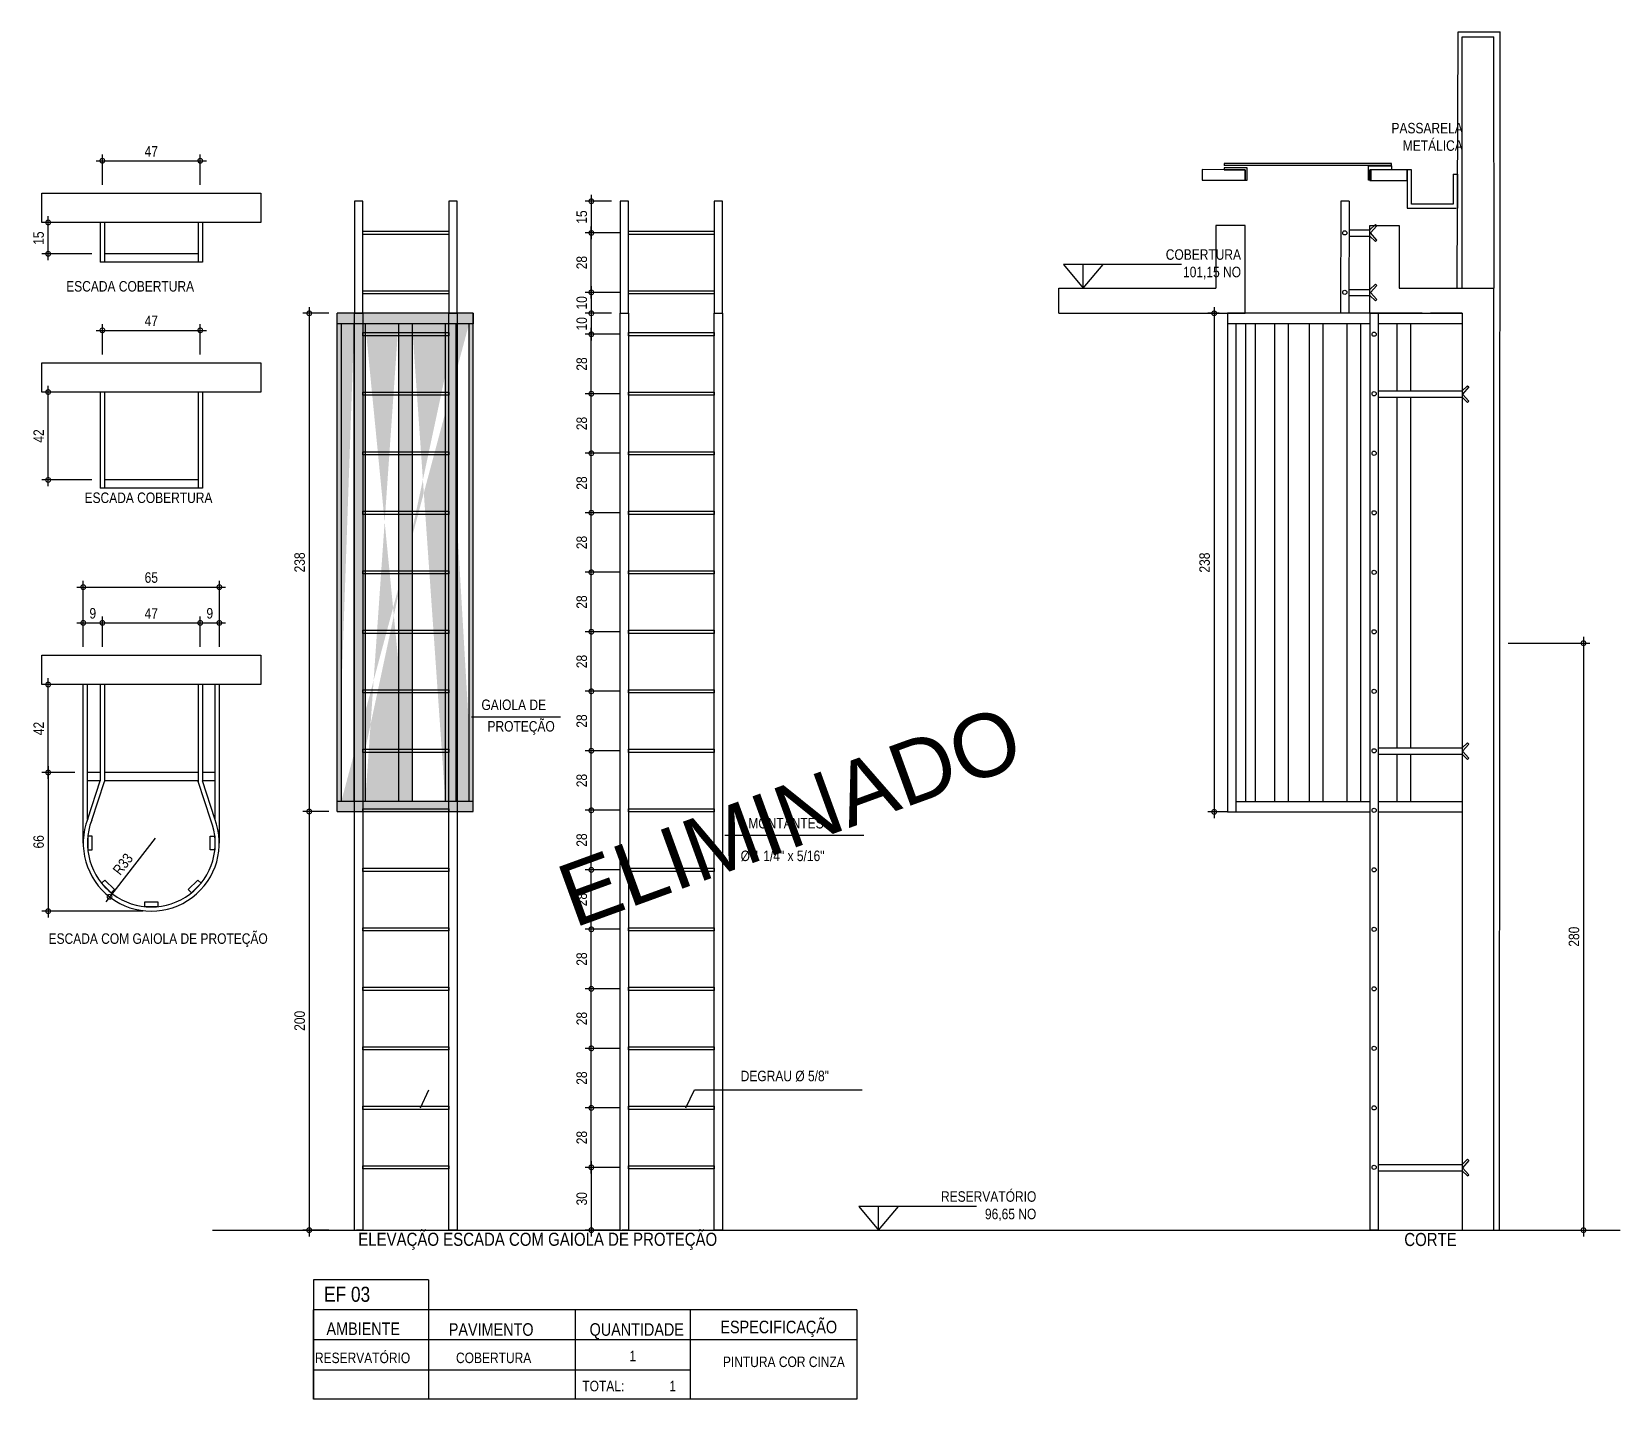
# Model space of a CAD drawing. Header units: metres. Extents: x -0.2 to 45.9, y -54 to 5.7.
# Drawn here: x 21.36 to 28.95, y -30.47 to -23.94 of the extents above; entities that cross this region are included whole.
import ezdxf

# ---------------------------------------------------------------- set-up
doc = ezdxf.new("R2010")
doc.units = ezdxf.units.M
doc.header["$PDMODE"] = 35
for name, color, linetype in [('ARQ-ALV ACAB', 4, 'Continuous'), ('ARQ-ALV OSSO', 5, 'Continuous'), ('ARQ-AUX', 7, 'Continuous'), ('ARQ-AUX1', 1, 'Continuous'), ('ARQ-CAX', 1, 'Continuous'), ('ARQ-DIM', 2, 'Continuous'), ('ARQ-ENCH', 1, 'Continuous'), ('ARQ-EST', 2, 'Continuous'), ('ARQ-TXT', 2, 'Continuous')]:
    doc.layers.add(name, color=color, linetype=linetype)
doc.styles.add('Adesa', font='ARIALN.TTF')
doc.styles.get("Standard").update_dxf_attribs({"font": 'arial.ttf'})
doc.dimstyles.new('ADESA 1-0025', dxfattribs={"dimtxt": 0.05, "dimasz": 0.045, "dimexe": 0.03, "dimexo": 0.04, "dimgap": 0.02, "dimtad": 1, "dimtoh": 1, "dimdec": 0, "dimlfac": 100, "dimzin": 4, "dimtxsty": 'Adesa', "dimblk": 'DOTSMALL', "dimcen": 1, "dimdle": 0.03, "dimclrd": 1, "dimclre": 1, "dimclrt": 256, "dimazin": 1, "dimtm": 1e-09, "dimtfac": 1, "dimtdec": 0, "dimtix": 1, "dimtmove": 2, "dimatfit": 0, "dimldrblk": 'DOTSMALL', "dimfxl": 0.8, "dimtvp": 2, "dimtolj": 1, "dimtzin": 0, "dimarcsym": 0})

msp = doc.modelspace()

# ---------------------------------------------------------------- texts
at = {"layer": 'ARQ-ALV ACAB', "insert": (23.8448, -27.9378), "char_height": 0.3, "attachment_point": 1, "rotation": 20}
msp.add_mtext_dynamic_manual_height_columns('{\\C10;ELIMINADO}', width=2.28963, gutter_width=12.5, heights=[0], dxfattribs=at)
at = {"layer": 'ARQ-TXT', "style": 'Adesa'}
for s, p in [('GAIOLA DE', (23.5055, -27.1775, 0)), ('MONTANTES', (24.7805, -27.7432, 0))]:
    msp.add_text(s, height=0.05, dxfattribs=at).set_placement(p)
at = {"layer": 'ARQ-TXT', "ltscale": 0.01, "style": 'Adesa'}
for s, p in [('PROTEÇÃO', (23.5344, -27.2803, 0)), ('Ø 1 1/4" x 5/16"', (24.7435, -27.8991, 0)), ('DEGRAU %%C 5/8"', (24.744, -28.9508))]:
    msp.add_text(s, height=0.05, dxfattribs=at).set_placement(p)
for s, insert, char_height, width, attachment_point in [('PASSARELA METÁLICA', (28.1928, -24.3727, 0), 0.05, 0.500186, 3), ('COBERTURA\\P101,15 NO', (27.1338, -24.9766), 0.05, 0.646247, 3), ('ESCADA COBERTURA', (21.5221, -25.1284), 0.05, 1.331228, 1), ('ESCADA COBERTURA', (21.6098, -26.1384), 0.05, 1.331228, 1), ('ESCADA COM GAIOLA DE PROTEÇÃO', (21.4379, -28.2445), 0.05, 1.331228, 1), ('RESERVATÓRIO\\P96,65 NO', (26.1558, -29.4766), 0.05, 0.646247, 3), ('EF 03', (22.7539, -29.9326), 0.072, 0.605305, 1), ('AMBIENTE', (22.941, -30.1032), 0.06, 0.605305, 2), ('PAVIMENTO', (23.552, -30.1069), 0.06, 0.605305, 2), ('QUANTIDADE', (24.2474, -30.1069), 0.06, 0.605305, 2), ('ESPECIFICAÇÃO', (24.9257, -30.0949), 0.06, 0.605305, 2), ('RESERVATÓRIO', (22.7102, -30.2474), 0.05, 0.538805, 1), ('COBERTURA', (23.3841, -30.2474), 0.05, 0.633712, 1), ('1', (24.2283, -30.2633), 0.05, 0.434103, 5), ('PINTURA COR CINZA', (24.6589, -30.2663), 0.05, 0.664931, 1), ('TOTAL:^I 1', (23.9874, -30.382), 0.05, 0.749738, 1)]:
    msp.add_mtext(s, dxfattribs=dict(at, insert=insert, char_height=char_height, width=width, attachment_point=attachment_point))
at = {"layer": 'ARQ-TXT', "char_height": 0.0625, "attachment_point": 1, "style": 'Adesa'}
for s, insert, width in [('ELEVAÇÃO ESCADA COM GAIOLA DE PROTEÇÃO', (22.9171, -29.6746), 2.187867), ('CORTE', (27.9135, -29.6757), 0.551174)]:
    msp.add_mtext(s, dxfattribs=dict(at, insert=insert, width=width))

# ---------------------------------------------------------------- blocks, each defined once
blk = doc.blocks.new('_DotSmall')
at = {"color": 0, "linetype": 'ByBlock', "const_width": 0.5}
blk.add_lwpolyline([(-0.0625, 0, 1), (0.0625, 0, 1)], format="xyb", close=True, dxfattribs=at)
blk = doc.blocks.new('*D238')
at = {"layer": 'ARQ-DIM', "color": 1, "lineweight": -2, "transparency": 16777216}
for p, q in [((24.1674, -29.3623), (24.0004, -29.3623)), ((24.0304, -29.3323), (24.0304, -29.6923)), ((24.1674, -29.6623), (24.0004, -29.6623))]:
    blk.add_line(p, q, dxfattribs=at)
at = {"layer": 'Defpoints', "color": 0, "transparency": 16777216}
for p in [(24.2074, -29.3623), (24.0304, -29.6623), (24.2074, -29.6623)]:
    blk.add_point(p, dxfattribs=at)
at = {"layer": 'ARQ-DIM', "color": 1, "lineweight": -2, "transparency": 16777216, "xscale": 0.045, "yscale": 0.045, "zscale": 0.045}
for p, rotation in [((24.0304, -29.3623), 90), ((24.0304, -29.6623), 270)]:
    blk.add_blockref('_DotSmall', p, dxfattribs=dict(at, rotation=rotation))
at = {"layer": 'ARQ-DIM', "transparency": 16777216, "insert": (23.9849, -29.5123), "char_height": 0.05, "attachment_point": 5, "rotation": 90, "style": 'Adesa'}
blk.add_mtext('\\A1;30', dxfattribs=at)
blk = doc.blocks.new('*D239')
at = {"layer": 'ARQ-DIM', "color": 1, "lineweight": -2, "transparency": 16777216}
for p, q in [((24.0304, -29.3923), (24.0304, -29.0481)), ((24.1674, -29.0781), (24.0004, -29.0781)), ((24.1674, -29.3623), (24.0004, -29.3623))]:
    blk.add_line(p, q, dxfattribs=at)
at = {"layer": 'Defpoints', "color": 0, "transparency": 16777216}
for p in [(24.0304, -29.0781), (24.2074, -29.0781), (24.2074, -29.3623)]:
    blk.add_point(p, dxfattribs=at)
at = {"layer": 'ARQ-DIM', "color": 1, "lineweight": -2, "transparency": 16777216, "xscale": 0.045, "yscale": 0.045, "zscale": 0.045}
for p, rotation in [((24.0304, -29.0781), 90), ((24.0304, -29.3623), 270)]:
    blk.add_blockref('_DotSmall', p, dxfattribs=dict(at, rotation=rotation))
at = {"layer": 'ARQ-DIM', "transparency": 16777216, "insert": (23.9849, -29.2202), "char_height": 0.05, "attachment_point": 5, "rotation": 90, "style": 'Adesa'}
blk.add_mtext('\\A1;28', dxfattribs=at)
blk = doc.blocks.new('*D240')
at = {"layer": 'ARQ-DIM', "color": 1, "lineweight": -2, "transparency": 16777216}
for p, q in [((21.5636, -24.8483), (21.406, -24.8483)), ((21.436, -25.0283), (21.436, -24.8183)), ((21.6449, -24.9983), (21.406, -24.9983))]:
    blk.add_line(p, q, dxfattribs=at)
at = {"layer": 'Defpoints', "color": 0, "transparency": 16777216}
for p in [(21.436, -24.8483), (21.6036, -24.8483), (21.6849, -24.9983)]:
    blk.add_point(p, dxfattribs=at)
at = {"layer": 'ARQ-DIM', "color": 1, "lineweight": -2, "transparency": 16777216, "xscale": 0.045, "yscale": 0.045, "zscale": 0.045}
for p, rotation in [((21.436, -24.8483), 90), ((21.436, -24.9983), 270)]:
    blk.add_blockref('_DotSmall', p, dxfattribs=dict(at, rotation=rotation))
at = {"layer": 'ARQ-DIM', "transparency": 16777216, "insert": (21.3905, -24.9233), "char_height": 0.05, "attachment_point": 5, "rotation": 90, "style": 'Adesa'}
blk.add_mtext('\\A1;15', dxfattribs=at)
blk = doc.blocks.new('*D241')
at = {"layer": 'ARQ-DIM', "color": 1, "lineweight": -2, "transparency": 16777216}
for p, q in [((21.6649, -24.5536), (22.1924, -24.5536)), ((21.6949, -24.6683), (21.6949, -24.5236)), ((22.1624, -24.6683), (22.1624, -24.5236))]:
    blk.add_line(p, q, dxfattribs=at)
at = {"layer": 'Defpoints', "color": 0, "transparency": 16777216}
for p in [(22.1624, -24.5536), (21.6949, -24.7083), (22.1624, -24.7083)]:
    blk.add_point(p, dxfattribs=at)
at = {"layer": 'ARQ-DIM', "color": 1, "lineweight": -2, "transparency": 16777216, "xscale": 0.045, "yscale": 0.045, "zscale": 0.045, "rotation": 180}
blk.add_blockref('_DotSmall', (21.6949, -24.5536), dxfattribs=at)
at = {"layer": 'ARQ-DIM', "color": 1, "lineweight": -2, "transparency": 16777216, "xscale": 0.045, "yscale": 0.045, "zscale": 0.045}
blk.add_blockref('_DotSmall', (22.1624, -24.5536), dxfattribs=at)
at = {"layer": 'ARQ-DIM', "transparency": 16777216, "insert": (21.9286, -24.5086), "char_height": 0.05, "attachment_point": 5, "style": 'Adesa'}
blk.add_mtext('\\A1;47', dxfattribs=at)
blk = doc.blocks.new('grade proteção ef')
h = blk.add_hatch(color=255)
h.dxf.hatch_style = 1
h.paths.add_polyline_path([(0.65, 2.38), (0.65, 2.33)])
edge = h.paths.add_edge_path()
edge.add_line((0.65, 2.33), (0, 2.33))
edge.add_line((0.65, 2.38), (0, 2.38))
edge.add_line((0.65, 0), (0.65, 0.05))
edge.add_line((0.5165, 2.33), (0.5165, 0.05))
edge.add_line((0.3575, 2.33), (0.3575, 0.05))
edge.add_line((0.134, 2.33), (0.134, 0.05))
edge.add_line((0.2925, 2.33), (0.2925, 0.05))
edge.add_line((0.63, 0.05), (0.63, 2.33))
edge.add_line((0.02, 0.05), (0.02, 2.33))
edge.add_line((0, 0.05), (0.65, 0.05))
edge.add_line((0, 0), (0.65, 0))
edge.add_line((0.5688, 0.05), (0.5688, 2.33))
edge.add_line((0.0813, 0.05), (0.0813, 2.33))
edge.add_line((0, 0), (0, 2.38))
edge.add_line((0.65, 0), (0.65, 2.33))
h = blk.add_hatch(color=255)
h.dxf.hatch_style = 1
h.paths.add_polyline_path([(0, 2.38), (0, 2.33), (0.65, 2.33), (0.65, 2.38)])
h.paths.add_polyline_path([(0.2925, 0.05), (0.3575, 0.05), (0.3575, 2.33), (0.2925, 2.33)])
h.paths.add_polyline_path([(0.5688, 2.33), (0.5165, 2.33), (0.5165, 0.05), (0.5688, 0.05)])
h.paths.add_polyline_path([(0.65, 2.33), (0.63, 2.33), (0.63, 0.05), (0.65, 0.05)])
h.paths.add_polyline_path([(0.134, 2.33), (0.0813, 2.33), (0.0813, 0.05), (0.134, 0.05)])
h.paths.add_polyline_path([(0, 0.05), (0.02, 0.05), (0.02, 2.33), (0, 2.33)])
h.paths.add_polyline_path([(0, 0.05), (0, 0), (0.65, 0), (0.65, 0.05)])
for p, q in [((0, 0), (0, 2.38, 0)), ((0.65, 2.38), (0, 2.38)), ((0.65, 2.33), (0, 2.33)), ((0.02, 0.05), (0.02, 2.33)), ((0.0813, 0.05), (0.0813, 2.33)), ((0.134, 2.33), (0.134, 0.05)), ((0.2925, 2.33), (0.2925, 0.05)), ((0.3575, 2.33), (0.3575, 0.05)), ((0.5165, 2.33), (0.5165, 0.05)), ((0.5688, 0.05), (0.5688, 2.33)), ((0.63, 0.05), (0.63, 2.33)), ((0.65, 0), (0.65, 2.33, 0)), ((0, 0.05), (0.65, 0.05)), ((0, 0), (0.65, 0))]:
    blk.add_line(p, q)
for points in [[(0.65, 2.33), (0.65, 2.38)], [(0.65, 2.38), (0.65, 2.33)], [(0.65, 0), (0.65, 0.05)]]:
    blk.add_lwpolyline(points)
blk = doc.blocks.new('*D244')
at = {"layer": 'ARQ-DIM', "color": 1, "lineweight": -2, "transparency": 16777216}
for p, q in [((22.683, -25.2523), (22.683, -27.6923)), ((22.7765, -25.2823), (22.653, -25.2823)), ((22.7765, -27.6623), (22.653, -27.6623))]:
    blk.add_line(p, q, dxfattribs=at)
at = {"layer": 'Defpoints', "color": 0, "transparency": 16777216}
for p in [(22.8165, -25.2823), (22.683, -27.6623), (22.8165, -27.6623)]:
    blk.add_point(p, dxfattribs=at)
at = {"layer": 'ARQ-DIM', "color": 1, "lineweight": -2, "transparency": 16777216, "xscale": 0.045, "yscale": 0.045, "zscale": 0.045}
for p, rotation in [((22.683, -25.2823), 90), ((22.683, -27.6623), 270)]:
    blk.add_blockref('_DotSmall', p, dxfattribs=dict(at, rotation=rotation))
at = {"layer": 'ARQ-DIM', "transparency": 16777216, "insert": (22.6374, -26.4723), "char_height": 0.05, "attachment_point": 5, "rotation": 90, "style": 'Adesa'}
blk.add_mtext('\\A1;238', dxfattribs=at)
blk = doc.blocks.new('*D230')
at = {"layer": 'ARQ-DIM', "color": 1, "lineweight": -2, "transparency": 16777216}
for p, q in [((22.7765, -27.6623), (22.653, -27.6623)), ((22.683, -27.6323), (22.683, -29.6923)), ((22.7765, -29.6623), (22.653, -29.6623))]:
    blk.add_line(p, q, dxfattribs=at)
at = {"layer": 'Defpoints', "color": 0, "transparency": 16777216}
for p in [(22.8165, -27.6623), (22.683, -29.6623), (22.8165, -29.6623)]:
    blk.add_point(p, dxfattribs=at)
at = {"layer": 'ARQ-DIM', "color": 1, "lineweight": -2, "transparency": 16777216, "xscale": 0.045, "yscale": 0.045, "zscale": 0.045}
for p, rotation in [((22.683, -27.6623), 90), ((22.683, -29.6623), 270)]:
    blk.add_blockref('_DotSmall', p, dxfattribs=dict(at, rotation=rotation))
at = {"layer": 'ARQ-DIM', "transparency": 16777216, "insert": (22.6374, -28.6623), "char_height": 0.05, "attachment_point": 5, "rotation": 90, "style": 'Adesa'}
blk.add_mtext('\\A1;200', dxfattribs=at)
blk = doc.blocks.new('*D231')
at = {"layer": 'ARQ-DIM', "color": 1, "lineweight": -2, "transparency": 16777216}
for p, q in [((21.5736, -26.5905), (22.2836, -26.5905)), ((21.6036, -26.8759), (21.6036, -26.5605)), ((22.2536, -26.8759), (22.2536, -26.5605))]:
    blk.add_line(p, q, dxfattribs=at)
at = {"layer": 'Defpoints', "color": 0, "transparency": 16777216}
for p in [(22.2536, -26.5905), (21.6036, -26.9159), (22.2536, -26.9159)]:
    blk.add_point(p, dxfattribs=at)
at = {"layer": 'ARQ-DIM', "color": 1, "lineweight": -2, "transparency": 16777216, "xscale": 0.045, "yscale": 0.045, "zscale": 0.045, "rotation": 180}
blk.add_blockref('_DotSmall', (21.6036, -26.5905), dxfattribs=at)
at = {"layer": 'ARQ-DIM', "color": 1, "lineweight": -2, "transparency": 16777216, "xscale": 0.045, "yscale": 0.045, "zscale": 0.045}
blk.add_blockref('_DotSmall', (22.2536, -26.5905), dxfattribs=at)
at = {"layer": 'ARQ-DIM', "transparency": 16777216, "insert": (21.9286, -26.545), "char_height": 0.05, "attachment_point": 5, "style": 'Adesa'}
blk.add_mtext('\\A1;65', dxfattribs=at)
blk = doc.blocks.new('*D232')
at = {"layer": 'ARQ-DIM', "color": 1, "lineweight": -2, "transparency": 16777216}
for p, q in [((21.5636, -27.0559), (21.406, -27.0559)), ((21.436, -27.5059), (21.436, -27.0259)), ((21.5636, -27.4759), (21.406, -27.4759))]:
    blk.add_line(p, q, dxfattribs=at)
at = {"layer": 'Defpoints', "color": 0, "transparency": 16777216}
for p in [(21.436, -27.0559), (21.6036, -27.0559), (21.6036, -27.4759)]:
    blk.add_point(p, dxfattribs=at)
at = {"layer": 'ARQ-DIM', "color": 1, "lineweight": -2, "transparency": 16777216, "xscale": 0.045, "yscale": 0.045, "zscale": 0.045}
for p, rotation in [((21.436, -27.0559), 90), ((21.436, -27.4759), 270)]:
    blk.add_blockref('_DotSmall', p, dxfattribs=dict(at, rotation=rotation))
at = {"layer": 'ARQ-DIM', "transparency": 16777216, "insert": (21.3909, -27.2659), "char_height": 0.05, "attachment_point": 5, "rotation": 90, "style": 'Adesa'}
blk.add_mtext('\\A1;42', dxfattribs=at)
blk = doc.blocks.new('*D233')
at = {"layer": 'ARQ-DIM', "color": 1, "lineweight": -2, "transparency": 16777216}
blk.add_line((21.947, -27.7897), (21.7109, -28.0938), dxfattribs=at)
at = {"layer": 'Defpoints', "color": 0, "transparency": 16777216}
for p in [(21.9286, -27.8134), (21.7293, -28.0701)]:
    blk.add_point(p, dxfattribs=at)
at = {"layer": 'ARQ-DIM', "color": 1, "lineweight": -2, "transparency": 16777216, "xscale": 0.045, "yscale": 0.045, "zscale": 0.045, "rotation": 232.1709419742669}
blk.add_blockref('_DotSmall', (21.7293, -28.0701), dxfattribs=at)
at = {"layer": 'ARQ-DIM', "transparency": 16777216, "insert": (21.793, -27.9138), "char_height": 0.05, "attachment_point": 5, "rotation": 52.17094, "style": 'Adesa'}
blk.add_mtext('\\A1;R33', dxfattribs=at)
blk = doc.blocks.new('*D234')
at = {"layer": 'ARQ-DIM', "color": 1, "lineweight": -2, "transparency": 16777216}
for p, q in [((21.436, -27.4459), (21.436, -28.1684)), ((21.5236, -27.4759), (21.406, -27.4759)), ((21.8886, -28.1384), (21.406, -28.1384))]:
    blk.add_line(p, q, dxfattribs=at)
at = {"layer": 'Defpoints', "color": 0, "transparency": 16777216}
for p in [(21.5636, -27.4759), (21.436, -28.1384), (21.9286, -28.1384)]:
    blk.add_point(p, dxfattribs=at)
at = {"layer": 'ARQ-DIM', "color": 1, "lineweight": -2, "transparency": 16777216, "xscale": 0.045, "yscale": 0.045, "zscale": 0.045}
for p, rotation in [((21.436, -27.4759), 90), ((21.436, -28.1384), 270)]:
    blk.add_blockref('_DotSmall', p, dxfattribs=dict(at, rotation=rotation))
at = {"layer": 'ARQ-DIM', "transparency": 16777216, "insert": (21.3905, -27.8071), "char_height": 0.05, "attachment_point": 5, "rotation": 90, "style": 'Adesa'}
blk.add_mtext('\\A1;66', dxfattribs=at)
blk = doc.blocks.new('*D235')
at = {"layer": 'ARQ-DIM', "color": 1, "lineweight": -2, "transparency": 16777216}
for p, q in [((21.6649, -26.7612), (22.1924, -26.7612)), ((21.6949, -26.8759), (21.6949, -26.7312)), ((22.1624, -26.8759), (22.1624, -26.7312))]:
    blk.add_line(p, q, dxfattribs=at)
at = {"layer": 'Defpoints', "color": 0, "transparency": 16777216}
for p in [(22.1624, -26.7612), (21.6949, -26.9159), (22.1624, -26.9159)]:
    blk.add_point(p, dxfattribs=at)
at = {"layer": 'ARQ-DIM', "color": 1, "lineweight": -2, "transparency": 16777216, "xscale": 0.045, "yscale": 0.045, "zscale": 0.045, "rotation": 180}
blk.add_blockref('_DotSmall', (21.6949, -26.7612), dxfattribs=at)
at = {"layer": 'ARQ-DIM', "color": 1, "lineweight": -2, "transparency": 16777216, "xscale": 0.045, "yscale": 0.045, "zscale": 0.045}
blk.add_blockref('_DotSmall', (22.1624, -26.7612), dxfattribs=at)
at = {"layer": 'ARQ-DIM', "transparency": 16777216, "insert": (21.9286, -26.7162), "char_height": 0.05, "attachment_point": 5, "style": 'Adesa'}
blk.add_mtext('\\A1;47', dxfattribs=at)
blk = doc.blocks.new('*D236')
at = {"layer": 'ARQ-DIM', "color": 1, "lineweight": -2, "transparency": 16777216}
for p, q in [((22.1324, -26.7612), (22.2836, -26.7612)), ((22.1624, -26.8759), (22.1624, -26.7312)), ((22.2536, -26.8759), (22.2536, -26.7312))]:
    blk.add_line(p, q, dxfattribs=at)
at = {"layer": 'Defpoints', "color": 0, "transparency": 16777216}
for p in [(22.2536, -26.7612), (22.1624, -26.9159), (22.2536, -26.9159)]:
    blk.add_point(p, dxfattribs=at)
at = {"layer": 'ARQ-DIM', "color": 1, "lineweight": -2, "transparency": 16777216, "xscale": 0.045, "yscale": 0.045, "zscale": 0.045, "rotation": 180}
blk.add_blockref('_DotSmall', (22.1624, -26.7612), dxfattribs=at)
at = {"layer": 'ARQ-DIM', "color": 1, "lineweight": -2, "transparency": 16777216, "xscale": 0.045, "yscale": 0.045, "zscale": 0.045}
blk.add_blockref('_DotSmall', (22.2536, -26.7612), dxfattribs=at)
at = {"layer": 'ARQ-DIM', "transparency": 16777216, "insert": (22.208, -26.7157), "char_height": 0.05, "attachment_point": 5, "style": 'Adesa'}
blk.add_mtext('\\A1;9', dxfattribs=at)
blk = doc.blocks.new('*D237')
at = {"layer": 'ARQ-DIM', "color": 1, "lineweight": -2, "transparency": 16777216}
for p, q in [((21.5736, -26.7612), (21.7249, -26.7612)), ((21.6036, -26.8759), (21.6036, -26.7312)), ((21.6949, -26.8759), (21.6949, -26.7312))]:
    blk.add_line(p, q, dxfattribs=at)
at = {"layer": 'Defpoints', "color": 0, "transparency": 16777216}
for p in [(21.6949, -26.7612), (21.6036, -26.9159), (21.6949, -26.9159)]:
    blk.add_point(p, dxfattribs=at)
at = {"layer": 'ARQ-DIM', "color": 1, "lineweight": -2, "transparency": 16777216, "xscale": 0.045, "yscale": 0.045, "zscale": 0.045, "rotation": 180}
blk.add_blockref('_DotSmall', (21.6036, -26.7612), dxfattribs=at)
at = {"layer": 'ARQ-DIM', "color": 1, "lineweight": -2, "transparency": 16777216, "xscale": 0.045, "yscale": 0.045, "zscale": 0.045}
blk.add_blockref('_DotSmall', (21.6949, -26.7612), dxfattribs=at)
at = {"layer": 'ARQ-DIM', "transparency": 16777216, "insert": (21.6492, -26.7157), "char_height": 0.05, "attachment_point": 5, "style": 'Adesa'}
blk.add_mtext('\\A1;9', dxfattribs=at)
blk = doc.blocks.new('*D242')
at = {"layer": 'ARQ-DIM', "color": 1, "lineweight": -2, "transparency": 16777216}
for p, q in [((28.4094, -26.8583), (28.7996, -26.8583)), ((28.7696, -26.8283), (28.7696, -29.6923)), ((28.3894, -29.6623), (28.7996, -29.6623))]:
    blk.add_line(p, q, dxfattribs=at)
at = {"layer": 'Defpoints', "color": 0, "transparency": 16777216}
for p in [(28.3694, -26.8583), (28.3494, -29.6623), (28.7696, -29.6623)]:
    blk.add_point(p, dxfattribs=at)
at = {"layer": 'ARQ-DIM', "color": 1, "lineweight": -2, "transparency": 16777216, "xscale": 0.045, "yscale": 0.045, "zscale": 0.045}
for p, rotation in [((28.7696, -26.8583), 90), ((28.7696, -29.6623), 270)]:
    blk.add_blockref('_DotSmall', p, dxfattribs=dict(at, rotation=rotation))
at = {"layer": 'ARQ-DIM', "transparency": 16777216, "insert": (28.7241, -28.2603), "char_height": 0.05, "attachment_point": 5, "rotation": 90, "style": 'Adesa'}
blk.add_mtext('\\A1;280', dxfattribs=at)
blk = doc.blocks.new('*D243')
at = {"layer": 'ARQ-DIM', "color": 1, "lineweight": -2, "transparency": 16777216}
for p, q in [((24.0304, -25.2523), (24.0304, -25.4123)), ((24.1274, -25.2823), (24.0004, -25.2823)), ((24.1674, -25.3823), (24.0004, -25.3823))]:
    blk.add_line(p, q, dxfattribs=at)
at = {"layer": 'Defpoints', "color": 0, "transparency": 16777216}
for p in [(24.1674, -25.2823), (24.0304, -25.3823), (24.2074, -25.3823)]:
    blk.add_point(p, dxfattribs=at)
at = {"layer": 'ARQ-DIM', "color": 1, "lineweight": -2, "transparency": 16777216, "xscale": 0.045, "yscale": 0.045, "zscale": 0.045}
for p, rotation in [((24.0304, -25.2823), 90), ((24.0304, -25.3823), 270)]:
    blk.add_blockref('_DotSmall', p, dxfattribs=dict(at, rotation=rotation))
at = {"layer": 'ARQ-DIM', "transparency": 16777216, "insert": (23.9849, -25.3323), "char_height": 0.05, "attachment_point": 5, "rotation": 90, "style": 'Adesa'}
blk.add_mtext('\\A1;10', dxfattribs=at)
blk = doc.blocks.new('*D245')
at = {"layer": 'ARQ-DIM', "color": 1, "lineweight": -2, "transparency": 16777216}
for p, q in [((24.1674, -28.7938), (24.0004, -28.7938)), ((24.0304, -29.1081), (24.0304, -28.7638)), ((24.1674, -29.0781), (24.0004, -29.0781))]:
    blk.add_line(p, q, dxfattribs=at)
at = {"layer": 'Defpoints', "color": 0, "transparency": 16777216}
for p in [(24.0304, -28.7938), (24.2074, -28.7938), (24.2074, -29.0781)]:
    blk.add_point(p, dxfattribs=at)
at = {"layer": 'ARQ-DIM', "color": 1, "lineweight": -2, "transparency": 16777216, "xscale": 0.045, "yscale": 0.045, "zscale": 0.045}
for p, rotation in [((24.0304, -28.7938), 90), ((24.0304, -29.0781), 270)]:
    blk.add_blockref('_DotSmall', p, dxfattribs=dict(at, rotation=rotation))
at = {"layer": 'ARQ-DIM', "transparency": 16777216, "insert": (23.9849, -28.9359), "char_height": 0.05, "attachment_point": 5, "rotation": 90, "style": 'Adesa'}
blk.add_mtext('\\A1;28', dxfattribs=at)
blk = doc.blocks.new('*D246')
at = {"layer": 'ARQ-DIM', "color": 1, "lineweight": -2, "transparency": 16777216}
for p, q in [((24.1674, -28.5095), (24.0004, -28.5095)), ((24.0304, -28.8238), (24.0304, -28.4795)), ((24.1674, -28.7938), (24.0004, -28.7938))]:
    blk.add_line(p, q, dxfattribs=at)
at = {"layer": 'Defpoints', "color": 0, "transparency": 16777216}
for p in [(24.0304, -28.5095), (24.2074, -28.5095), (24.2074, -28.7938)]:
    blk.add_point(p, dxfattribs=at)
at = {"layer": 'ARQ-DIM', "color": 1, "lineweight": -2, "transparency": 16777216, "xscale": 0.045, "yscale": 0.045, "zscale": 0.045}
for p, rotation in [((24.0304, -28.5095), 90), ((24.0304, -28.7938), 270)]:
    blk.add_blockref('_DotSmall', p, dxfattribs=dict(at, rotation=rotation))
at = {"layer": 'ARQ-DIM', "transparency": 16777216, "insert": (23.9849, -28.6516), "char_height": 0.05, "attachment_point": 5, "rotation": 90, "style": 'Adesa'}
blk.add_mtext('\\A1;28', dxfattribs=at)
blk = doc.blocks.new('*D247')
at = {"layer": 'ARQ-DIM', "color": 1, "lineweight": -2, "transparency": 16777216}
for p, q in [((24.0304, -28.5395), (24.0304, -28.1952)), ((24.1674, -28.2252), (24.0004, -28.2252)), ((24.1674, -28.5095), (24.0004, -28.5095))]:
    blk.add_line(p, q, dxfattribs=at)
at = {"layer": 'Defpoints', "color": 0, "transparency": 16777216}
for p in [(24.0304, -28.2252), (24.2074, -28.2252), (24.2074, -28.5095)]:
    blk.add_point(p, dxfattribs=at)
at = {"layer": 'ARQ-DIM', "color": 1, "lineweight": -2, "transparency": 16777216, "xscale": 0.045, "yscale": 0.045, "zscale": 0.045}
for p, rotation in [((24.0304, -28.2252), 90), ((24.0304, -28.5095), 270)]:
    blk.add_blockref('_DotSmall', p, dxfattribs=dict(at, rotation=rotation))
at = {"layer": 'ARQ-DIM', "transparency": 16777216, "insert": (23.9849, -28.3673), "char_height": 0.05, "attachment_point": 5, "rotation": 90, "style": 'Adesa'}
blk.add_mtext('\\A1;28', dxfattribs=at)
blk = doc.blocks.new('*D248')
at = {"layer": 'ARQ-DIM', "color": 1, "lineweight": -2, "transparency": 16777216}
for p, q in [((24.0304, -28.2552), (24.0304, -27.9109)), ((24.1674, -27.9409), (24.0004, -27.9409)), ((24.1674, -28.2252), (24.0004, -28.2252))]:
    blk.add_line(p, q, dxfattribs=at)
at = {"layer": 'Defpoints', "color": 0, "transparency": 16777216}
for p in [(24.0304, -27.9409), (24.2074, -27.9409), (24.2074, -28.2252)]:
    blk.add_point(p, dxfattribs=at)
at = {"layer": 'ARQ-DIM', "color": 1, "lineweight": -2, "transparency": 16777216, "xscale": 0.045, "yscale": 0.045, "zscale": 0.045}
for p, rotation in [((24.0304, -27.9409), 90), ((24.0304, -28.2252), 270)]:
    blk.add_blockref('_DotSmall', p, dxfattribs=dict(at, rotation=rotation))
at = {"layer": 'ARQ-DIM', "transparency": 16777216, "insert": (23.9849, -28.0831), "char_height": 0.05, "attachment_point": 5, "rotation": 90, "style": 'Adesa'}
blk.add_mtext('\\A1;28', dxfattribs=at)
blk = doc.blocks.new('*D249')
at = {"layer": 'ARQ-DIM', "color": 1, "lineweight": -2, "transparency": 16777216}
for p, q in [((24.1674, -27.6566), (24.0004, -27.6566)), ((24.0304, -27.9709), (24.0304, -27.6266)), ((24.1674, -27.9409), (24.0004, -27.9409))]:
    blk.add_line(p, q, dxfattribs=at)
at = {"layer": 'Defpoints', "color": 0, "transparency": 16777216}
for p in [(24.0304, -27.6566), (24.2074, -27.6566), (24.2074, -27.9409)]:
    blk.add_point(p, dxfattribs=at)
at = {"layer": 'ARQ-DIM', "color": 1, "lineweight": -2, "transparency": 16777216, "xscale": 0.045, "yscale": 0.045, "zscale": 0.045}
for p, rotation in [((24.0304, -27.6566), 90), ((24.0304, -27.9409), 270)]:
    blk.add_blockref('_DotSmall', p, dxfattribs=dict(at, rotation=rotation))
at = {"layer": 'ARQ-DIM', "transparency": 16777216, "insert": (23.9849, -27.7988), "char_height": 0.05, "attachment_point": 5, "rotation": 90, "style": 'Adesa'}
blk.add_mtext('\\A1;28', dxfattribs=at)
blk = doc.blocks.new('*D250')
at = {"layer": 'ARQ-DIM', "color": 1, "lineweight": -2, "transparency": 16777216}
for p, q in [((24.1674, -27.3723), (24.0004, -27.3723)), ((24.0304, -27.6866), (24.0304, -27.3423)), ((24.1674, -27.6566), (24.0004, -27.6566))]:
    blk.add_line(p, q, dxfattribs=at)
at = {"layer": 'Defpoints', "color": 0, "transparency": 16777216}
for p in [(24.0304, -27.3723), (24.2074, -27.3723), (24.2074, -27.6566)]:
    blk.add_point(p, dxfattribs=at)
at = {"layer": 'ARQ-DIM', "color": 1, "lineweight": -2, "transparency": 16777216, "xscale": 0.045, "yscale": 0.045, "zscale": 0.045}
for p, rotation in [((24.0304, -27.3723), 90), ((24.0304, -27.6566), 270)]:
    blk.add_blockref('_DotSmall', p, dxfattribs=dict(at, rotation=rotation))
at = {"layer": 'ARQ-DIM', "transparency": 16777216, "insert": (23.9849, -27.5145), "char_height": 0.05, "attachment_point": 5, "rotation": 90, "style": 'Adesa'}
blk.add_mtext('\\A1;28', dxfattribs=at)
blk = doc.blocks.new('*D251')
at = {"layer": 'ARQ-DIM', "color": 1, "lineweight": -2, "transparency": 16777216}
for p, q in [((24.0304, -27.4023), (24.0304, -27.0581)), ((24.1674, -27.0881), (24.0004, -27.0881)), ((24.1674, -27.3723), (24.0004, -27.3723))]:
    blk.add_line(p, q, dxfattribs=at)
at = {"layer": 'Defpoints', "color": 0, "transparency": 16777216}
for p in [(24.0304, -27.0881), (24.2074, -27.0881), (24.2074, -27.3723)]:
    blk.add_point(p, dxfattribs=at)
at = {"layer": 'ARQ-DIM', "color": 1, "lineweight": -2, "transparency": 16777216, "xscale": 0.045, "yscale": 0.045, "zscale": 0.045}
for p, rotation in [((24.0304, -27.0881), 90), ((24.0304, -27.3723), 270)]:
    blk.add_blockref('_DotSmall', p, dxfattribs=dict(at, rotation=rotation))
at = {"layer": 'ARQ-DIM', "transparency": 16777216, "insert": (23.9849, -27.2302), "char_height": 0.05, "attachment_point": 5, "rotation": 90, "style": 'Adesa'}
blk.add_mtext('\\A1;28', dxfattribs=at)
blk = doc.blocks.new('*D252')
at = {"layer": 'ARQ-DIM', "color": 1, "lineweight": -2, "transparency": 16777216}
for p, q in [((24.0304, -27.1181), (24.0304, -26.7738)), ((24.1674, -26.8038), (24.0004, -26.8038)), ((24.1674, -27.0881), (24.0004, -27.0881))]:
    blk.add_line(p, q, dxfattribs=at)
at = {"layer": 'Defpoints', "color": 0, "transparency": 16777216}
for p in [(24.0304, -26.8038), (24.2074, -26.8038), (24.2074, -27.0881)]:
    blk.add_point(p, dxfattribs=at)
at = {"layer": 'ARQ-DIM', "color": 1, "lineweight": -2, "transparency": 16777216, "xscale": 0.045, "yscale": 0.045, "zscale": 0.045}
for p, rotation in [((24.0304, -26.8038), 90), ((24.0304, -27.0881), 270)]:
    blk.add_blockref('_DotSmall', p, dxfattribs=dict(at, rotation=rotation))
at = {"layer": 'ARQ-DIM', "transparency": 16777216, "insert": (23.9849, -26.9459), "char_height": 0.05, "attachment_point": 5, "rotation": 90, "style": 'Adesa'}
blk.add_mtext('\\A1;28', dxfattribs=at)
blk = doc.blocks.new('*D253')
at = {"layer": 'ARQ-DIM', "color": 1, "lineweight": -2, "transparency": 16777216}
for p, q in [((24.1674, -26.5195), (24.0004, -26.5195)), ((24.0304, -26.8338), (24.0304, -26.4895)), ((24.1674, -26.8038), (24.0004, -26.8038))]:
    blk.add_line(p, q, dxfattribs=at)
at = {"layer": 'Defpoints', "color": 0, "transparency": 16777216}
for p in [(24.0304, -26.5195), (24.2074, -26.5195), (24.2074, -26.8038)]:
    blk.add_point(p, dxfattribs=at)
at = {"layer": 'ARQ-DIM', "color": 1, "lineweight": -2, "transparency": 16777216, "xscale": 0.045, "yscale": 0.045, "zscale": 0.045}
for p, rotation in [((24.0304, -26.5195), 90), ((24.0304, -26.8038), 270)]:
    blk.add_blockref('_DotSmall', p, dxfattribs=dict(at, rotation=rotation))
at = {"layer": 'ARQ-DIM', "transparency": 16777216, "insert": (23.9849, -26.6616), "char_height": 0.05, "attachment_point": 5, "rotation": 90, "style": 'Adesa'}
blk.add_mtext('\\A1;28', dxfattribs=at)
blk = doc.blocks.new('*D254')
at = {"layer": 'ARQ-DIM', "color": 1, "lineweight": -2, "transparency": 16777216}
for p, q in [((24.1674, -26.2352), (24.0004, -26.2352)), ((24.0304, -26.5495), (24.0304, -26.2052)), ((24.1674, -26.5195), (24.0004, -26.5195))]:
    blk.add_line(p, q, dxfattribs=at)
at = {"layer": 'Defpoints', "color": 0, "transparency": 16777216}
for p in [(24.0304, -26.2352), (24.2074, -26.2352), (24.2074, -26.5195)]:
    blk.add_point(p, dxfattribs=at)
at = {"layer": 'ARQ-DIM', "color": 1, "lineweight": -2, "transparency": 16777216, "xscale": 0.045, "yscale": 0.045, "zscale": 0.045}
for p, rotation in [((24.0304, -26.2352), 90), ((24.0304, -26.5195), 270)]:
    blk.add_blockref('_DotSmall', p, dxfattribs=dict(at, rotation=rotation))
at = {"layer": 'ARQ-DIM', "transparency": 16777216, "insert": (23.9849, -26.3773), "char_height": 0.05, "attachment_point": 5, "rotation": 90, "style": 'Adesa'}
blk.add_mtext('\\A1;28', dxfattribs=at)
blk = doc.blocks.new('*D255')
at = {"layer": 'ARQ-DIM', "color": 1, "lineweight": -2, "transparency": 16777216}
for p, q in [((24.0304, -26.2652), (24.0304, -25.9209)), ((24.1674, -25.9509), (24.0004, -25.9509)), ((24.1674, -26.2352), (24.0004, -26.2352))]:
    blk.add_line(p, q, dxfattribs=at)
at = {"layer": 'Defpoints', "color": 0, "transparency": 16777216}
for p in [(24.0304, -25.9509), (24.2074, -25.9509), (24.2074, -26.2352)]:
    blk.add_point(p, dxfattribs=at)
at = {"layer": 'ARQ-DIM', "color": 1, "lineweight": -2, "transparency": 16777216, "xscale": 0.045, "yscale": 0.045, "zscale": 0.045}
for p, rotation in [((24.0304, -25.9509), 90), ((24.0304, -26.2352), 270)]:
    blk.add_blockref('_DotSmall', p, dxfattribs=dict(at, rotation=rotation))
at = {"layer": 'ARQ-DIM', "transparency": 16777216, "insert": (23.9849, -26.0931), "char_height": 0.05, "attachment_point": 5, "rotation": 90, "style": 'Adesa'}
blk.add_mtext('\\A1;28', dxfattribs=at)
blk = doc.blocks.new('*D256')
at = {"layer": 'ARQ-DIM', "color": 1, "lineweight": -2, "transparency": 16777216}
for p, q in [((24.0304, -25.9809), (24.0304, -25.6366)), ((24.1674, -25.6666), (24.0004, -25.6666)), ((24.1674, -25.9509), (24.0004, -25.9509))]:
    blk.add_line(p, q, dxfattribs=at)
at = {"layer": 'Defpoints', "color": 0, "transparency": 16777216}
for p in [(24.0304, -25.6666), (24.2074, -25.6666), (24.2074, -25.9509)]:
    blk.add_point(p, dxfattribs=at)
at = {"layer": 'ARQ-DIM', "color": 1, "lineweight": -2, "transparency": 16777216, "xscale": 0.045, "yscale": 0.045, "zscale": 0.045}
for p, rotation in [((24.0304, -25.6666), 90), ((24.0304, -25.9509), 270)]:
    blk.add_blockref('_DotSmall', p, dxfattribs=dict(at, rotation=rotation))
at = {"layer": 'ARQ-DIM', "transparency": 16777216, "insert": (23.9849, -25.8088), "char_height": 0.05, "attachment_point": 5, "rotation": 90, "style": 'Adesa'}
blk.add_mtext('\\A1;28', dxfattribs=at)
blk = doc.blocks.new('*D257')
at = {"layer": 'ARQ-DIM', "color": 1, "lineweight": -2, "transparency": 16777216}
for p, q in [((24.1674, -25.3823), (24.0004, -25.3823)), ((24.0304, -25.6966), (24.0304, -25.3523)), ((24.1674, -25.6666), (24.0004, -25.6666))]:
    blk.add_line(p, q, dxfattribs=at)
at = {"layer": 'Defpoints', "color": 0, "transparency": 16777216}
for p in [(24.0304, -25.3823), (24.2074, -25.3823), (24.2074, -25.6666)]:
    blk.add_point(p, dxfattribs=at)
at = {"layer": 'ARQ-DIM', "color": 1, "lineweight": -2, "transparency": 16777216, "xscale": 0.045, "yscale": 0.045, "zscale": 0.045}
for p, rotation in [((24.0304, -25.3823), 90), ((24.0304, -25.6666), 270)]:
    blk.add_blockref('_DotSmall', p, dxfattribs=dict(at, rotation=rotation))
at = {"layer": 'ARQ-DIM', "transparency": 16777216, "insert": (23.9849, -25.5245), "char_height": 0.05, "attachment_point": 5, "rotation": 90, "style": 'Adesa'}
blk.add_mtext('\\A1;28', dxfattribs=at)
blk = doc.blocks.new('*D258')
at = {"layer": 'ARQ-DIM', "color": 1, "lineweight": -2, "transparency": 16777216}
for p, q in [((24.1674, -25.1823), (24.0004, -25.1823)), ((24.0304, -25.1523), (24.0304, -25.3123)), ((24.1274, -25.2823), (24.0004, -25.2823))]:
    blk.add_line(p, q, dxfattribs=at)
at = {"layer": 'Defpoints', "color": 0, "transparency": 16777216}
for p in [(24.2074, -25.1823), (24.0304, -25.2823), (24.1674, -25.2823)]:
    blk.add_point(p, dxfattribs=at)
at = {"layer": 'ARQ-DIM', "color": 1, "lineweight": -2, "transparency": 16777216, "xscale": 0.045, "yscale": 0.045, "zscale": 0.045}
for p, rotation in [((24.0304, -25.1823), 90), ((24.0304, -25.2823), 270)]:
    blk.add_blockref('_DotSmall', p, dxfattribs=dict(at, rotation=rotation))
at = {"layer": 'ARQ-DIM', "transparency": 16777216, "insert": (23.9849, -25.2323), "char_height": 0.05, "attachment_point": 5, "rotation": 90, "style": 'Adesa'}
blk.add_mtext('\\A1;10', dxfattribs=at)
blk = doc.blocks.new('*D259')
at = {"layer": 'ARQ-DIM', "color": 1, "lineweight": -2, "transparency": 16777216}
for p, q in [((24.0304, -25.2123), (24.0304, -24.8681)), ((24.1674, -24.8981), (24.0004, -24.8981)), ((24.1674, -25.1823), (24.0004, -25.1823))]:
    blk.add_line(p, q, dxfattribs=at)
at = {"layer": 'Defpoints', "color": 0, "transparency": 16777216}
for p in [(24.0304, -24.8981), (24.2074, -24.8981), (24.2074, -25.1823)]:
    blk.add_point(p, dxfattribs=at)
at = {"layer": 'ARQ-DIM', "color": 1, "lineweight": -2, "transparency": 16777216, "xscale": 0.045, "yscale": 0.045, "zscale": 0.045}
for p, rotation in [((24.0304, -24.8981), 90), ((24.0304, -25.1823), 270)]:
    blk.add_blockref('_DotSmall', p, dxfattribs=dict(at, rotation=rotation))
at = {"layer": 'ARQ-DIM', "transparency": 16777216, "insert": (23.9849, -25.0402), "char_height": 0.05, "attachment_point": 5, "rotation": 90, "style": 'Adesa'}
blk.add_mtext('\\A1;28', dxfattribs=at)
blk = doc.blocks.new('*D260')
at = {"layer": 'ARQ-DIM', "color": 1, "lineweight": -2, "transparency": 16777216}
for p, q in [((24.0304, -24.717), (24.0304, -24.9281)), ((24.1274, -24.747), (24.0004, -24.747)), ((24.1274, -24.8981), (24.0004, -24.8981))]:
    blk.add_line(p, q, dxfattribs=at)
at = {"layer": 'Defpoints', "color": 0, "transparency": 16777216}
for p in [(24.1674, -24.747), (24.0304, -24.8981), (24.1674, -24.8981)]:
    blk.add_point(p, dxfattribs=at)
at = {"layer": 'ARQ-DIM', "color": 1, "lineweight": -2, "transparency": 16777216, "xscale": 0.045, "yscale": 0.045, "zscale": 0.045}
for p, rotation in [((24.0304, -24.747), 90), ((24.0304, -24.8981), 270)]:
    blk.add_blockref('_DotSmall', p, dxfattribs=dict(at, rotation=rotation))
at = {"layer": 'ARQ-DIM', "transparency": 16777216, "insert": (23.9849, -24.8225), "char_height": 0.05, "attachment_point": 5, "rotation": 90, "style": 'Adesa'}
blk.add_mtext('\\A1;15', dxfattribs=at)
blk = doc.blocks.new('*D261')
at = {"layer": 'ARQ-DIM', "color": 1, "lineweight": -2, "transparency": 16777216}
for p, q in [((27.0055, -25.2523), (27.0055, -27.6941)), ((27.0294, -25.2823), (26.9755, -25.2823)), ((27.0697, -27.6641), (26.9755, -27.6641))]:
    blk.add_line(p, q, dxfattribs=at)
at = {"layer": 'Defpoints', "color": 0, "transparency": 16777216}
for p in [(27.0694, -25.2823), (27.0055, -27.6641), (27.1097, -27.6641)]:
    blk.add_point(p, dxfattribs=at)
at = {"layer": 'ARQ-DIM', "color": 1, "lineweight": -2, "transparency": 16777216, "xscale": 0.045, "yscale": 0.045, "zscale": 0.045}
for p, rotation in [((27.0055, -25.2823), 90), ((27.0055, -27.6641), 270)]:
    blk.add_blockref('_DotSmall', p, dxfattribs=dict(at, rotation=rotation))
at = {"layer": 'ARQ-DIM', "transparency": 16777216, "insert": (26.96, -26.4732), "char_height": 0.05, "attachment_point": 5, "rotation": 90, "style": 'Adesa'}
blk.add_mtext('\\A1;238', dxfattribs=at)
blk = doc.blocks.new('*D262')
at = {"layer": 'ARQ-DIM', "color": 1, "lineweight": -2, "transparency": 16777216}
for p, q in [((21.436, -26.1084), (21.436, -25.6284)), ((21.5636, -25.6584), (21.406, -25.6584)), ((21.6449, -26.0784), (21.406, -26.0784))]:
    blk.add_line(p, q, dxfattribs=at)
at = {"layer": 'Defpoints', "color": 0, "transparency": 16777216}
for p in [(21.436, -25.6584), (21.6036, -25.6584), (21.6849, -26.0784)]:
    blk.add_point(p, dxfattribs=at)
at = {"layer": 'ARQ-DIM', "color": 1, "lineweight": -2, "transparency": 16777216, "xscale": 0.045, "yscale": 0.045, "zscale": 0.045}
for p, rotation in [((21.436, -25.6584), 90), ((21.436, -26.0784), 270)]:
    blk.add_blockref('_DotSmall', p, dxfattribs=dict(at, rotation=rotation))
at = {"layer": 'ARQ-DIM', "transparency": 16777216, "insert": (21.3909, -25.8684), "char_height": 0.05, "attachment_point": 5, "rotation": 90, "style": 'Adesa'}
blk.add_mtext('\\A1;42', dxfattribs=at)
blk = doc.blocks.new('*D263')
at = {"layer": 'ARQ-DIM', "color": 1, "lineweight": -2, "transparency": 16777216}
for p, q in [((21.6949, -25.4784), (21.6949, -25.3337)), ((22.1624, -25.4784), (22.1624, -25.3337)), ((21.6649, -25.3637), (22.1924, -25.3637))]:
    blk.add_line(p, q, dxfattribs=at)
at = {"layer": 'Defpoints', "color": 0, "transparency": 16777216}
for p in [(22.1624, -25.3637), (21.6949, -25.5184), (22.1624, -25.5184)]:
    blk.add_point(p, dxfattribs=at)
at = {"layer": 'ARQ-DIM', "color": 1, "lineweight": -2, "transparency": 16777216, "xscale": 0.045, "yscale": 0.045, "zscale": 0.045, "rotation": 180}
blk.add_blockref('_DotSmall', (21.6949, -25.3637), dxfattribs=at)
at = {"layer": 'ARQ-DIM', "color": 1, "lineweight": -2, "transparency": 16777216, "xscale": 0.045, "yscale": 0.045, "zscale": 0.045}
blk.add_blockref('_DotSmall', (22.1624, -25.3637), dxfattribs=at)
at = {"layer": 'ARQ-DIM', "transparency": 16777216, "insert": (21.9286, -25.3187), "char_height": 0.05, "attachment_point": 5, "style": 'Adesa'}
blk.add_mtext('\\A1;47', dxfattribs=at)

# ---------------------------------------------------------------- dimensions: what is measured, and where the dimension line sits
at = {"layer": 'ARQ-DIM'}
for base, p1, p2, picture, middle in [((22.1624, -24.5536), (21.6949, -24.7083), (22.1624, -24.7083), '*D241', (21.9286, -24.5086)), ((22.1624, -25.3637), (21.6949, -25.5184), (22.1624, -25.5184), '*D263', (21.9286, -25.3187)), ((22.2536, -26.5905), (21.6036, -26.9159), (22.2536, -26.9159), '*D231', (21.9286, -26.545)), ((21.6949, -26.7612), (21.6036, -26.9159), (21.6949, -26.9159), '*D237', (21.6492, -26.7157)), ((22.1624, -26.7612), (21.6949, -26.9159), (22.1624, -26.9159), '*D235', (21.9286, -26.7162)), ((22.2536, -26.7612), (22.1624, -26.9159), (22.2536, -26.9159), '*D236', (22.208, -26.7157))]:
    dim = msp.add_linear_dim(base=base, p1=p1, p2=p2, dimstyle='ADESA 1-0025', dxfattribs=at)
    dim.commit()
    dim.dimension.update_dxf_attribs({"geometry": picture, "text_midpoint": middle})
for base, p1, p2, picture, middle in [((24.0304, -24.8981), (24.1674, -24.747), (24.1674, -24.8981), '*D260', (23.9849, -24.8225)), ((21.436, -24.8483), (21.6849, -24.9983), (21.6036, -24.8483), '*D240', (21.3905, -24.9233)), ((24.0304, -24.8981), (24.2074, -25.1823), (24.2074, -24.8981), '*D259', (23.9849, -25.0402)), ((24.0304, -25.2823), (24.2074, -25.1823), (24.1674, -25.2823), '*D258', (23.9849, -25.2323)), ((22.683, -27.6623), (22.8165, -25.2823), (22.8165, -27.6623), '*D244', (22.6374, -26.4723)), ((24.0304, -25.3823), (24.1674, -25.2823), (24.2074, -25.3823), '*D243', (23.9849, -25.3323)), ((27.0055, -27.6641), (27.0694, -25.2823), (27.1097, -27.6641), '*D261', (26.96, -26.4732)), ((24.0304, -25.3823), (24.2074, -25.6666), (24.2074, -25.3823), '*D257', (23.9849, -25.5245)), ((21.436, -25.6584), (21.6849, -26.0784), (21.6036, -25.6584), '*D262', (21.3909, -25.8684)), ((24.0304, -25.6666), (24.2074, -25.9509), (24.2074, -25.6666), '*D256', (23.9849, -25.8088)), ((24.0304, -25.9509), (24.2074, -26.2352), (24.2074, -25.9509), '*D255', (23.9849, -26.0931)), ((24.0304, -26.2352), (24.2074, -26.5195), (24.2074, -26.2352), '*D254', (23.9849, -26.3773)), ((24.0304, -26.5195), (24.2074, -26.8038), (24.2074, -26.5195), '*D253', (23.9849, -26.6616)), ((24.0304, -26.8038), (24.2074, -27.0881), (24.2074, -26.8038), '*D252', (23.9849, -26.9459)), ((28.7696, -29.6623), (28.3694, -26.8583), (28.3494, -29.6623), '*D242', (28.7241, -28.2603)), ((21.436, -27.0559), (21.6036, -27.4759), (21.6036, -27.0559), '*D232', (21.3909, -27.2659)), ((24.0304, -27.0881), (24.2074, -27.3723), (24.2074, -27.0881), '*D251', (23.9849, -27.2302)), ((24.0304, -27.3723), (24.2074, -27.6566), (24.2074, -27.3723), '*D250', (23.9849, -27.5145)), ((21.436, -28.1384), (21.5636, -27.4759), (21.9286, -28.1384), '*D234', (21.3905, -27.8071)), ((22.683, -29.6623), (22.8165, -27.6623), (22.8165, -29.6623), '*D230', (22.6374, -28.6623)), ((24.0304, -27.6566), (24.2074, -27.9409), (24.2074, -27.6566), '*D249', (23.9849, -27.7988)), ((24.0304, -27.9409), (24.2074, -28.2252), (24.2074, -27.9409), '*D248', (23.9849, -28.0831)), ((24.0304, -28.2252), (24.2074, -28.5095), (24.2074, -28.2252), '*D247', (23.9849, -28.3673)), ((24.0304, -28.5095), (24.2074, -28.7938), (24.2074, -28.5095), '*D246', (23.9849, -28.6516)), ((24.0304, -28.7938), (24.2074, -29.0781), (24.2074, -28.7938), '*D245', (23.9849, -28.9359)), ((24.0304, -29.0781), (24.2074, -29.3623), (24.2074, -29.0781), '*D239', (23.9849, -29.2202)), ((24.0304, -29.6623), (24.2074, -29.3623), (24.2074, -29.6623), '*D238', (23.9849, -29.5123))]:
    dim = msp.add_linear_dim(base=base, p1=p1, p2=p2, angle=90, dimstyle='ADESA 1-0025', dxfattribs=at)
    dim.commit()
    dim.dimension.update_dxf_attribs({"geometry": picture, "text_midpoint": middle})
dim = msp.add_radius_dim(center=(21.9286, -27.8134), mpoint=(21.7293, -28.0701), dimstyle='ADESA 1-0025', dxfattribs=at)
dim.commit()
dim.dimension.update_dxf_attribs({"geometry": '*D233', "text_midpoint": (21.793, -27.9138)})

# ---------------------------------------------------------------- linework, layer by layer
for p, q in [((21.6849, -24.8483), (21.6849, -25.0383)), ((21.7049, -24.8483), (21.7049, -25.0383)), ((22.1524, -24.8483), (22.1524, -25.0383)), ((22.1724, -24.8483), (22.1724, -25.0383)), ((22.1724, -25.0383), (21.6849, -25.0383)), ((22.1524, -24.9983), (21.7049, -24.9983)), ((21.6849, -25.6584), (21.6849, -26.1184)), ((21.7049, -25.6584), (21.7049, -26.1184)), ((22.1524, -25.6584), (22.1524, -26.1184)), ((22.1724, -25.6584), (22.1724, -26.1184)), ((22.1524, -26.0784), (21.7049, -26.0784)), ((22.1724, -26.1184), (21.6849, -26.1184)), ((21.6036, -27.8134), (21.6036, -27.0559)), ((21.6236, -27.7011), (21.6236, -27.0559)), ((21.6849, -27.0559), (21.6849, -27.5155)), ((21.7049, -27.0559), (21.7049, -27.5187)), ((22.1524, -27.0559), (22.1524, -27.5187)), ((22.1724, -27.0559), (22.1724, -27.5155)), ((22.2336, -27.7011), (22.2336, -27.0559)), ((22.2536, -27.8134), (22.2536, -27.0559)), ((21.6849, -27.4759), (21.6236, -27.4759)), ((21.6847, -27.5159), (21.6236, -27.5159)), ((21.6253, -27.6967), (21.6849, -27.5155)), ((21.6443, -27.703), (21.7049, -27.5187)), ((22.1524, -27.4759), (21.7049, -27.4759)), ((22.1524, -27.5159), (21.7049, -27.5159)), ((22.213, -27.703), (22.1524, -27.5187)), ((22.2336, -27.4759), (22.1724, -27.4759)), ((22.232, -27.6967), (22.1724, -27.5155)), ((22.2336, -27.5159), (22.1725, -27.5159))]:
    msp.add_line(p, q)
for points in [[(21.6253, -27.8459), (21.6469, -27.8459), (21.6469, -27.7809), (21.6253, -27.7809)], [(22.2319, -27.8459), (22.2103, -27.8459), (22.2103, -27.7809), (22.2319, -27.7809)], [(21.7371, -28.0508), (21.7524, -28.0355), (21.7065, -27.9896), (21.6911, -28.0049)], [(22.1201, -28.0508), (22.1048, -28.0355), (22.1508, -27.9896), (22.1661, -28.0049)], [(21.9611, -28.1167), (21.9611, -28.095), (21.8961, -28.095), (21.8961, -28.1167)]]:
    msp.add_lwpolyline(points, close=True)
for radius in [0.325, 0.305]:
    msp.add_arc((21.9286, -27.8134), radius, 158.96891, 21.03109)
at = {"layer": 'ARQ-ALV ACAB'}
for p, q in [((28.1661, -25.1623, 0), (28.1708, -23.9373, 0)), ((28.1708, -23.9373), (28.3708, -23.9373)), ((28.3676, -29.6623, 0), (28.3709, -23.9373, 0))]:
    msp.add_line(p, q, dxfattribs=at)
at = {"layer": 'ARQ-ALV OSSO', "ltscale": 0.05}
msp.add_line((22.2204, -29.6623), (28.945, -29.6623), dxfattribs=at)
at = {"layer": 'ARQ-ALV OSSO'}
for points in [[(21.4051, -24.7083), (22.4521, -24.7083), (22.4521, -24.8483), (21.4051, -24.8483)], [(21.4051, -25.5184), (22.4521, -25.5184), (22.4521, -25.6584), (21.4051, -25.6584)], [(21.4051, -26.9159), (22.4521, -26.9159), (22.4521, -27.0559), (21.4051, -27.0559)]]:
    msp.add_lwpolyline(points, close=True, dxfattribs=at)
at = {"layer": 'ARQ-AUX'}
for p, q in [((27.9994, -25.2823), (27.0694, -25.2823)), ((27.0694, -25.2823), (27.0694, -27.6641)), ((27.7494, -25.3323), (27.0694, -25.3323)), ((27.1097, -25.3323), (27.1097, -27.6641)), ((27.157, -27.6141), (27.157, -25.3323)), ((27.2025, -27.6141), (27.2025, -25.3323)), ((27.2954, -27.6141), (27.2954, -25.3323)), ((27.3604, -27.6141), (27.3604, -25.3323)), ((27.4605, -27.6141), (27.4605, -25.3323)), ((27.5255, -27.6141), (27.5255, -25.3323)), ((27.6409, -27.6141), (27.6409, -25.3323)), ((27.7059, -27.6141), (27.7059, -25.3323)), ((28.0394, -25.3323), (27.7894, -25.3323)), ((27.8795, -25.6531), (27.8795, -25.3323)), ((27.9445, -25.6531), (27.9445, -25.3323)), ((28.1894, -25.2823), (28.0394, -25.2823)), ((28.1894, -25.3323), (28.0394, -25.3323)), ((27.8795, -27.3588), (27.8795, -25.6831)), ((27.9445, -27.3588), (27.9445, -25.6831)), ((27.8795, -27.6141), (27.8795, -27.3888)), ((27.9445, -27.6141), (27.9445, -27.3888)), ((27.1097, -27.6141), (27.7494, -27.6141)), ((27.7894, -27.6141), (28.1894, -27.6141)), ((27.0694, -27.6641), (27.7494, -27.6641)), ((27.7894, -27.6641), (28.1894, -27.6641))]:
    msp.add_line(p, q, dxfattribs=at)
at = {"layer": 'ARQ-AUX1'}
for p, q in [((27.8532, -24.5667), (27.0532, -24.5667, 0)), ((27.8532, -24.5767), (27.0532, -24.5767, 0)), ((27.1612, -24.5867), (27.0532, -24.5867, 0)), ((27.9276, -24.5974, 0), (27.9276, -24.7804, 0)), ((27.9476, -24.5974), (27.9276, -24.5974)), ((27.9476, -24.7604, 0), (27.9476, -24.5974, 0)), ((28.1476, -24.6175, 0), (28.1476, -24.7604, 0)), ((28.1676, -24.6175, 0), (28.1676, -24.7804, 0)), ((27.6097, -24.747, 0), (27.6094, -25.2823)), ((27.6497, -24.747, 0), (27.6494, -25.2823)), ((27.9276, -24.7804, 0), (28.1617, -24.7804, 0)), ((28.1476, -24.7604, 0), (27.9476, -24.7604, 0)), ((27.7494, -25.2823), (27.7494, -29.6623)), ((27.7894, -25.2823), (27.7894, -29.6623)), ((23.4588, -27.2104, 0), (23.8826, -27.2104, 0)), ((24.6678, -27.776, 0), (25.3324, -27.776, 0)), ((23.2143, -29.0773), (23.2549, -28.9916)), ((24.4825, -29.0773), (24.5231, -28.9916)), ((24.5231, -28.9916), (25.3247, -28.9916)), ((27.7894, -29.6623), (27.7494, -29.6623))]:
    msp.add_line(p, q, dxfattribs=at)
at = {"layer": 'ARQ-AUX1', "elevation": 0}
for points in [[(27.0532, -24.5667), (27.0532, -24.5767)], [(27.1532, -24.5964), (26.9476, -24.5961), (26.9476, -24.6461), (27.1532, -24.6464)], [(27.7494, -24.6472), (27.9276, -24.6474), (27.9276, -24.5974), (27.7494, -24.5974)], [(28.1476, -24.6175), (28.1676, -24.6175)], [(27.6497, -24.747), (27.6097, -24.747)]]:
    msp.add_lwpolyline(points, dxfattribs=at)
at = {"layer": 'ARQ-AUX1'}
for points in [[(27.7532, -24.6464), (27.7432, -24.6464), (27.7432, -24.5779), (27.8532, -24.5779), (27.8532, -24.5964), (27.7532, -24.5964)], [(27.1532, -24.6464), (27.1632, -24.6464), (27.1632, -24.5867), (27.0532, -24.5867), (27.0532, -24.5964), (27.1532, -24.5964)]]:
    msp.add_lwpolyline(points, close=True, dxfattribs=at)
for points in [[(27.8532, -24.5767), (27.8532, -24.5667)], [(27.1532, -24.6464), (27.1532, -24.5964)], [(27.7494, -24.6472), (27.7494, -24.5972)], [(27.6494, -25.2823), (27.6094, -25.2823)]]:
    msp.add_lwpolyline(points, dxfattribs=at)
at = {"layer": 'ARQ-CAX'}
for p, q in [((27.6494, -24.8836), (27.7494, -24.8836)), ((27.7494, -24.8836), (27.7759, -24.8588)), ((27.7818, -24.8649), (27.752, -24.8986)), ((27.7759, -24.8588), (27.7818, -24.8649)), ((27.6494, -24.9136), (27.7494, -24.9136)), ((27.7494, -24.9136), (27.7759, -24.9385)), ((27.7818, -24.9324), (27.752, -24.8986)), ((27.7759, -24.9385), (27.7818, -24.9324)), ((27.6494, -25.1679), (27.7494, -25.1679)), ((27.7494, -25.1679), (27.7759, -25.1431)), ((27.7818, -25.1492), (27.752, -25.1829)), ((27.7818, -25.2167), (27.752, -25.1829)), ((27.7759, -25.1431), (27.7818, -25.1492)), ((27.6494, -25.1979), (27.7494, -25.1979)), ((27.7494, -25.1979), (27.7759, -25.2228)), ((27.7759, -25.2228), (27.7818, -25.2167)), ((28.1894, -25.6531), (28.2159, -25.6282)), ((28.2218, -25.6343), (28.192, -25.6681)), ((28.2159, -25.6282), (28.2218, -25.6343)), ((27.7894, -25.6531), (28.1894, -25.6531)), ((27.7894, -25.6831), (28.1894, -25.6831)), ((28.1894, -25.6831), (28.2159, -25.7079)), ((28.2218, -25.7018), (28.192, -25.6681)), ((28.2159, -25.7079), (28.2218, -25.7018)), ((27.7894, -27.3588), (28.1894, -27.3588)), ((27.7894, -27.3888), (28.1894, -27.3888)), ((28.1894, -27.3588), (28.2159, -27.3339)), ((28.1894, -27.3888), (28.2159, -27.4136)), ((28.2218, -27.34), (28.192, -27.3738)), ((28.2218, -27.4075), (28.192, -27.3738)), ((28.2159, -27.3339), (28.2218, -27.34)), ((28.2159, -27.4136), (28.2218, -27.4075)), ((27.7894, -29.3488), (28.1894, -29.3488)), ((28.1894, -29.3488), (28.2159, -29.3239)), ((28.2218, -29.33), (28.192, -29.3638)), ((28.2159, -29.3239), (28.2218, -29.33)), ((27.7894, -29.3788), (28.1894, -29.3788)), ((28.1894, -29.3788), (28.2159, -29.4036)), ((28.2218, -29.3975), (28.192, -29.3638)), ((28.2159, -29.4036), (28.2218, -29.3975))]:
    msp.add_line(p, q, dxfattribs=at)
for points in [[(22.8992, -25.2823), (22.9392, -25.2823), (22.9392, -24.747), (22.8992, -24.747)], [(23.3492, -25.2823), (23.3892, -25.2823), (23.3892, -24.747), (23.3492, -24.747)], [(24.1674, -25.2823), (24.2074, -25.2823), (24.2074, -24.747), (24.1674, -24.747)], [(24.6174, -25.2823), (24.6574, -25.2823), (24.6574, -24.747), (24.6174, -24.747)], [(22.9392, -24.8906), (23.3492, -24.8906), (23.3492, -24.9056), (22.9392, -24.9056)], [(24.2074, -24.8906), (24.6174, -24.8906), (24.6174, -24.9056), (24.2074, -24.9056)], [(22.9392, -25.1748), (23.3492, -25.1748), (23.3492, -25.1898), (22.9392, -25.1898)], [(24.2074, -25.1748), (24.6174, -25.1748), (24.6174, -25.1898), (24.2074, -25.1898)], [(22.9392, -25.3748), (23.3492, -25.3748), (23.3492, -25.3898), (22.9392, -25.3898)], [(24.2074, -25.3748), (24.6174, -25.3748), (24.6174, -25.3898), (24.2074, -25.3898)], [(22.9392, -25.6591), (23.3492, -25.6591), (23.3492, -25.6741), (22.9392, -25.6741)], [(24.2074, -25.6591), (24.6174, -25.6591), (24.6174, -25.6741), (24.2074, -25.6741)], [(22.9392, -25.9434), (23.3492, -25.9434), (23.3492, -25.9584), (22.9392, -25.9584)], [(24.2074, -25.9434), (24.6174, -25.9434), (24.6174, -25.9584), (24.2074, -25.9584)], [(22.9392, -26.2277), (23.3492, -26.2277), (23.3492, -26.2427), (22.9392, -26.2427)], [(24.2074, -26.2277), (24.6174, -26.2277), (24.6174, -26.2427), (24.2074, -26.2427)], [(22.9392, -26.512), (23.3492, -26.512), (23.3492, -26.527), (22.9392, -26.527)], [(24.2074, -26.512), (24.6174, -26.512), (24.6174, -26.527), (24.2074, -26.527)], [(22.9392, -26.7963), (23.3492, -26.7963), (23.3492, -26.8113), (22.9392, -26.8113)], [(24.2074, -26.7963), (24.6174, -26.7963), (24.6174, -26.8113), (24.2074, -26.8113)], [(22.9392, -27.0806), (23.3492, -27.0806), (23.3492, -27.0956), (22.9392, -27.0956)], [(24.2074, -27.0806), (24.6174, -27.0806), (24.6174, -27.0956), (24.2074, -27.0956)], [(22.9392, -27.3648), (23.3492, -27.3648), (23.3492, -27.3798), (22.9392, -27.3798)], [(24.2074, -27.3648), (24.6174, -27.3648), (24.6174, -27.3798), (24.2074, -27.3798)], [(22.9392, -27.6491), (23.3492, -27.6491), (23.3492, -27.6641), (22.9392, -27.6641)], [(24.2074, -27.6491), (24.6174, -27.6491), (24.6174, -27.6641), (24.2074, -27.6641)], [(22.9392, -27.9334), (23.3492, -27.9334), (23.3492, -27.9484), (22.9392, -27.9484)], [(24.2074, -27.9334), (24.6174, -27.9334), (24.6174, -27.9484), (24.2074, -27.9484)], [(22.9392, -28.2177), (23.3492, -28.2177), (23.3492, -28.2327), (22.9392, -28.2327)], [(24.2074, -28.2177), (24.6174, -28.2177), (24.6174, -28.2327), (24.2074, -28.2327)], [(22.9392, -28.502), (23.3492, -28.502), (23.3492, -28.517), (22.9392, -28.517)], [(24.2074, -28.502), (24.6174, -28.502), (24.6174, -28.517), (24.2074, -28.517)], [(22.9392, -28.7863), (23.3492, -28.7863), (23.3492, -28.8013), (22.9392, -28.8013)], [(24.2074, -28.7863), (24.6174, -28.7863), (24.6174, -28.8013), (24.2074, -28.8013)], [(22.9392, -29.0706), (23.3492, -29.0706), (23.3492, -29.0856), (22.9392, -29.0856)], [(24.2074, -29.0706), (24.6174, -29.0706), (24.6174, -29.0856), (24.2074, -29.0856)], [(22.9392, -29.3548), (23.3492, -29.3548), (23.3492, -29.3698), (22.9392, -29.3698)], [(24.2074, -29.3548), (24.6174, -29.3548), (24.6174, -29.3698), (24.2074, -29.3698)]]:
    msp.add_lwpolyline(points, close=True, dxfattribs=at)
for points in [[(22.8992, -29.6623), (22.8992, -25.2823), (22.9392, -25.2823), (22.9392, -29.6623), (22.9092, -29.6623)], [(23.3492, -29.6623), (23.3492, -25.2823), (23.3892, -25.2823), (23.3892, -29.6623), (23.3492, -29.6623)], [(24.1674, -29.6623), (24.1674, -25.2823), (24.2074, -25.2823), (24.2074, -29.6623), (24.1774, -29.6623)], [(24.6174, -29.6623), (24.6174, -25.2823), (24.6574, -25.2823), (24.6574, -29.6623), (24.6174, -29.6623)]]:
    msp.add_lwpolyline(points, dxfattribs=at)
for centre in [(27.6294, -24.8981), (27.6294, -25.1823), (27.7694, -25.3823), (27.7694, -25.6666), (27.7694, -25.9509), (27.7694, -26.2352), (27.7694, -26.5195), (27.7694, -26.8038), (27.7694, -27.0881), (27.7694, -27.3723), (27.7694, -27.6566), (27.7694, -27.9409), (27.7694, -28.2252), (27.7694, -28.5095), (27.7694, -28.7938), (27.7694, -29.0781), (27.7694, -29.3623), (27.7694, -29.3623)]:
    msp.add_circle(centre, 0.01, dxfattribs=at)
at = {"layer": 'ARQ-DIM'}
for points in [[(27.1532, -25.2823), (27.1532, -24.8623), (27.0132, -24.8623), (27.0132, -25.1623)], [(27.7494, -25.2823), (27.7494, -24.8623), (27.8894, -24.8623), (27.8894, -25.1623)], [(26.849, -25.0498), (26.2855, -25.0498), (26.3805, -25.1623), (26.4754, -25.0498), (26.2855, -25.0498), (26.3805, -25.1623), (26.3805, -25.0498)], [(25.871, -29.5498), (25.3075, -29.5498), (25.4025, -29.6623), (25.4974, -29.5498), (25.3075, -29.5498), (25.4025, -29.6623), (25.4025, -29.5498)]]:
    msp.add_lwpolyline(points, dxfattribs=at)
at = {"layer": 'ARQ-ENCH', "ltscale": 0.01}
for p, q in [((22.7033, -29.8991), (22.7033, -30.4701)), ((23.2533, -29.8991), (22.7033, -29.8991)), ((23.2533, -29.8991), (23.2533, -30.4701)), ((23.0419, -30.0429), (22.7033, -30.0429)), ((22.7033, -30.4701), (22.7033, -30.0429)), ((22.7033, -30.4701), (22.7033, -30.0429)), ((25.2979, -30.0429), (23.0419, -30.0429)), ((23.9533, -30.0429), (23.9533, -30.4701)), ((24.5033, -30.0429), (24.5033, -30.4701)), ((25.2979, -30.0429), (25.2979, -30.4701)), ((25.2979, -30.1867), (22.7033, -30.1867)), ((24.5033, -30.3306), (22.7033, -30.3306)), ((24.5033, -30.3306), (22.7033, -30.3306)), ((24.5033, -30.3306), (22.7033, -30.3306)), ((24.5033, -30.3306), (22.7033, -30.3306)), ((25.2979, -30.4701), (22.7033, -30.4701))]:
    msp.add_line(p, q, dxfattribs=at)
at = {"layer": 'ARQ-EST'}
for p, q in [((28.1894, -25.1623, 0), (28.1894, -23.9623, 0)), ((28.1894, -23.9623), (28.3411, -23.9623)), ((26.2638, -25.1623), (27.0132, -25.1623)), ((26.2638, -25.2823, 0), (26.2638, -25.1623, 0)), ((27.8894, -25.1623), (28.3411, -25.1623)), ((28.3411, -29.6623, 0), (28.3411, -25.1623, 0)), ((26.2638, -25.2823), (27.1532, -25.2823)), ((27.7494, -25.2823), (28.1894, -25.2823)), ((28.1894, -25.2823), (28.1894, -29.6623))]:
    msp.add_line(p, q, dxfattribs=at)
msp.add_lwpolyline([(28.3394, -23.9623), (28.3411, -25.1623)], dxfattribs=at)

# ---------------------------------------------------------------- block references
at = {"layer": 'ARQ-DIM'}
msp.add_blockref('grade proteção ef', (22.8165, -27.6623), dxfattribs=at)

msp.set_redraw_order([(e.dxf.handle, doc.entitydb.next_handle()) for e in msp.query("TEXT MTEXT ATTDEF DIMENSION ARC_DIMENSION")])  # texts and dimensions are drawn at this point

doc.saveas('drawing.dxf')
